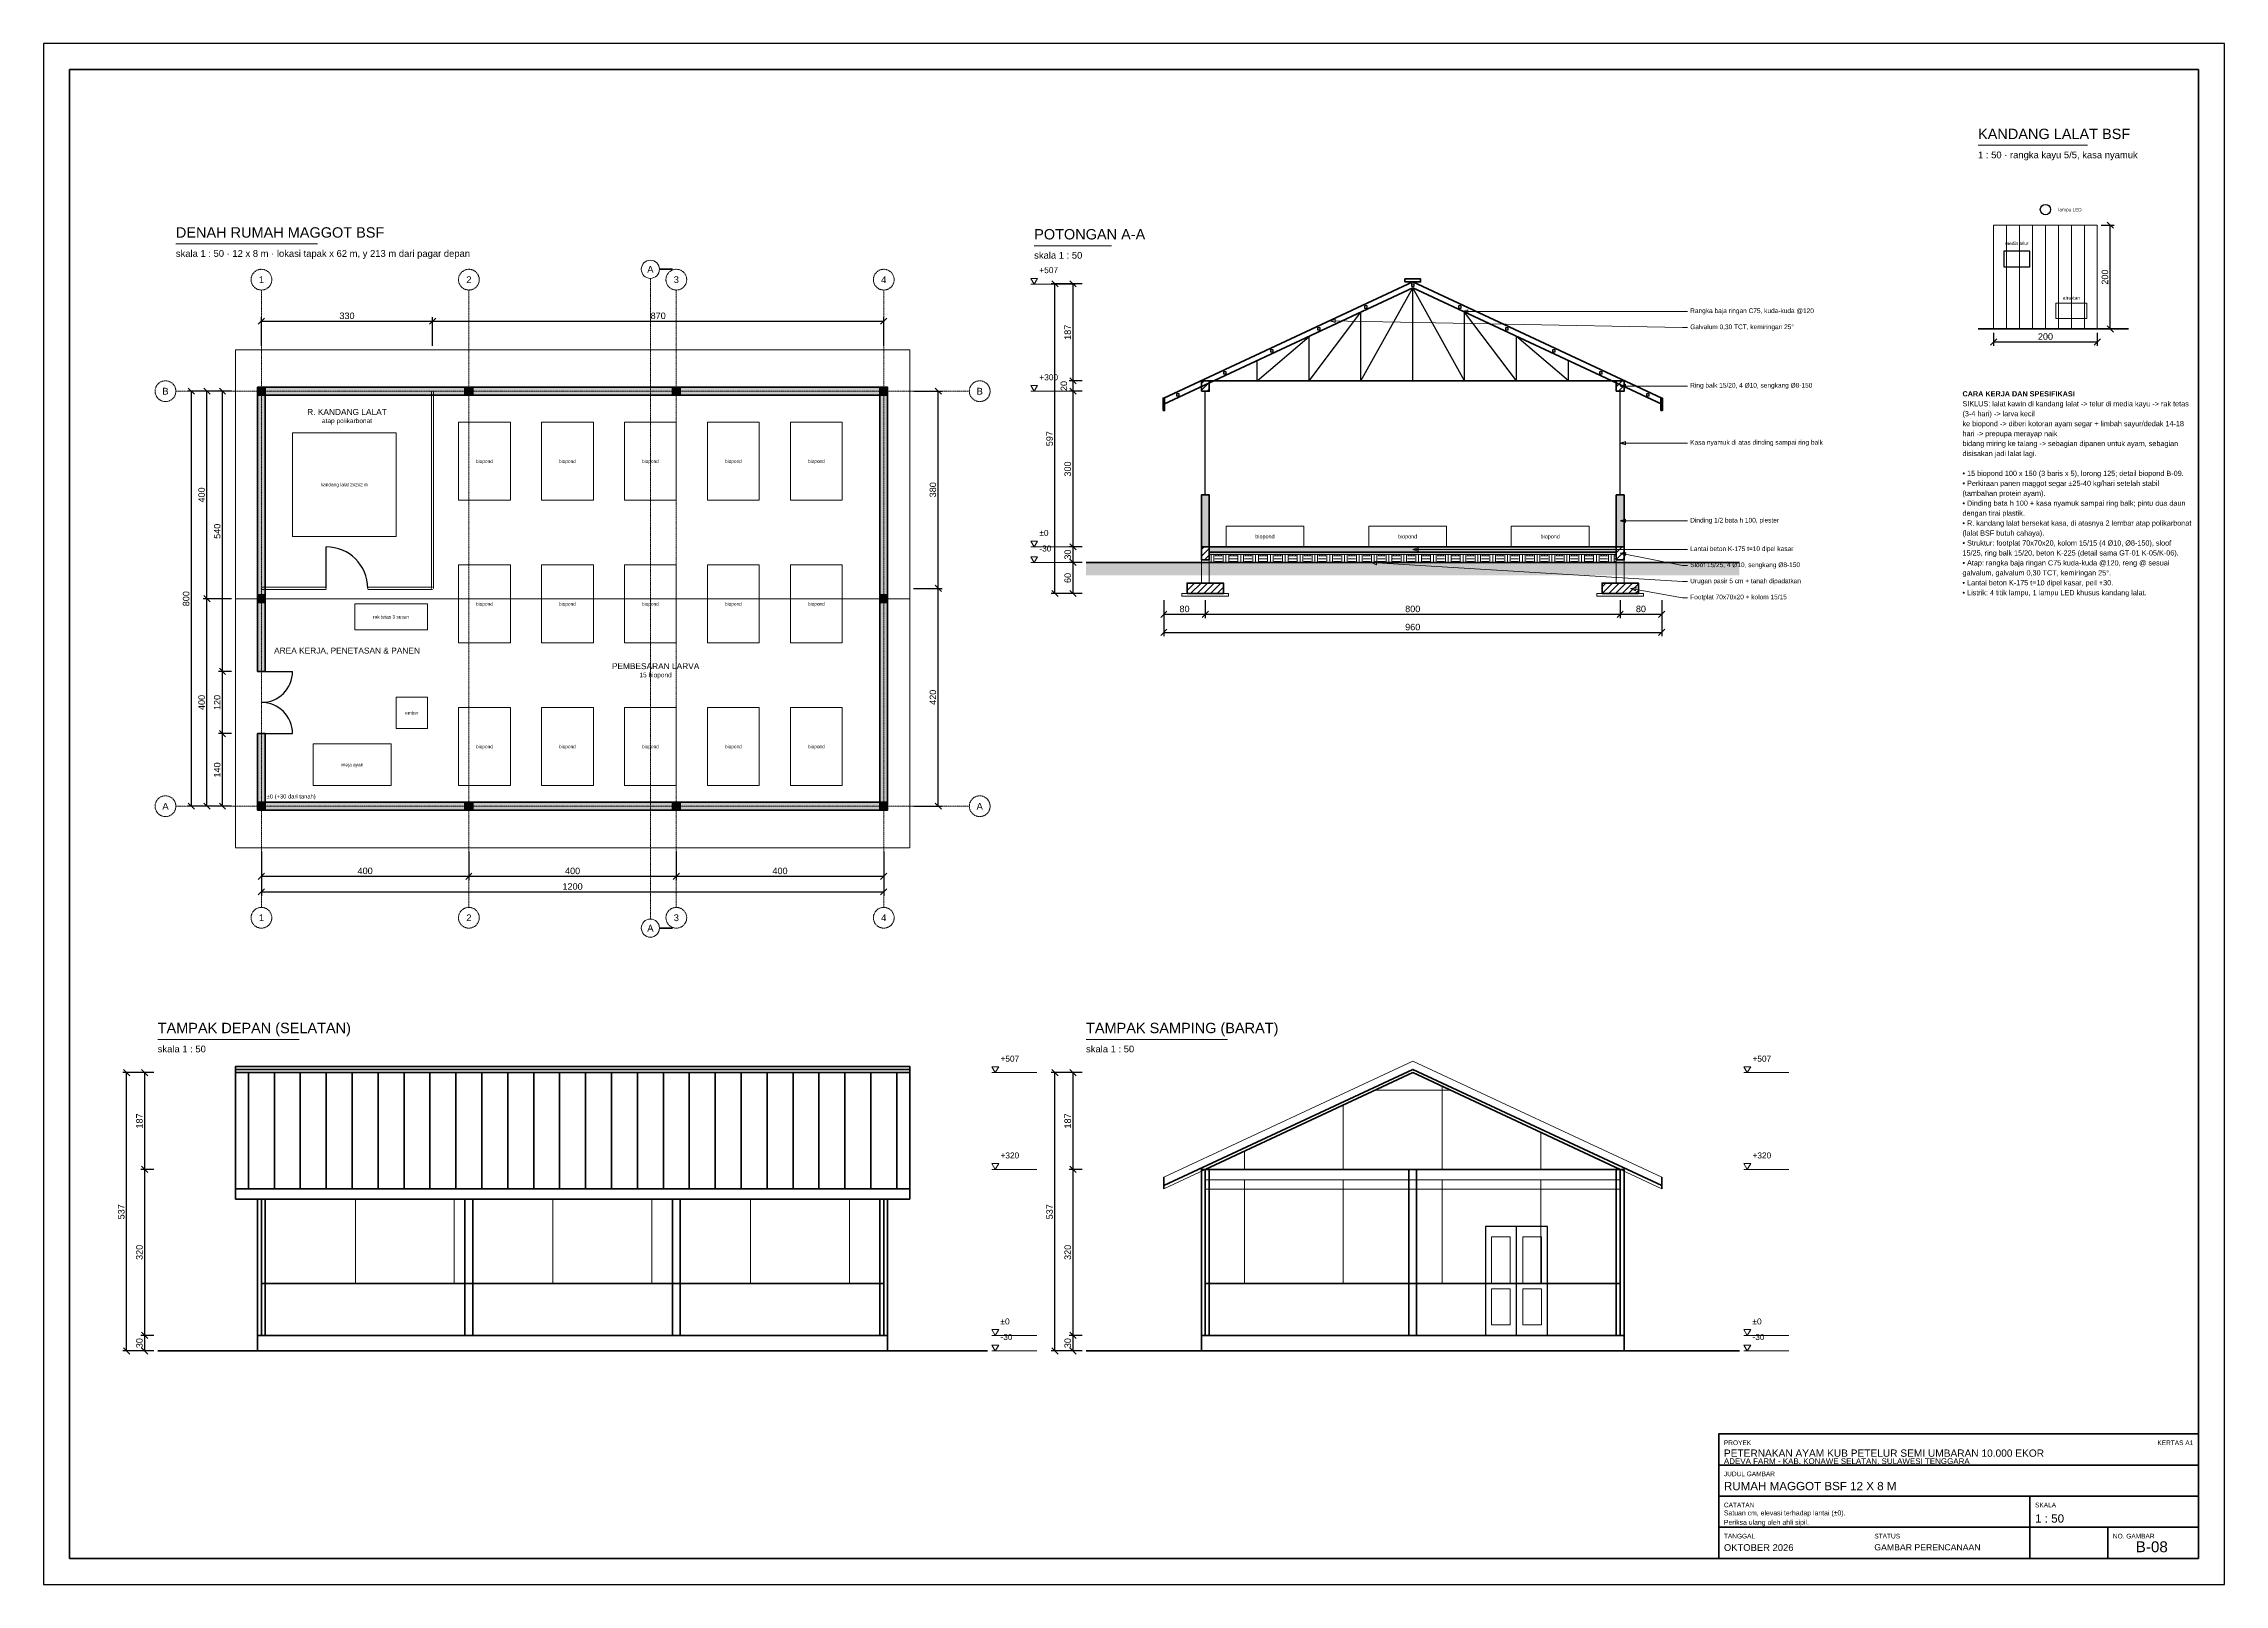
# Model space of a CAD drawing. Header units: centimetres. Extents: x 0 to 57986, y 0 to 4200.
# Drawn here: x 47405 to 51610, y 0 to 2970 of the extents above; entities that cross this region are included whole.
import ezdxf
from ezdxf.enums import TextEntityAlignment as Align

# ---------------------------------------------------------------- set-up
doc = ezdxf.new("R2010")
doc.units = ezdxf.units.CM
doc.linetypes.add('DASHDOT', pattern=[3.556, 2.54, -0.508, 0, -0.508])
doc.linetypes.add('DASHED', pattern=[1.524, 1.27, -0.254])
for name, color, linetype, lineweight in [('A-ATAP', 5, 'CONTINUOUS', 35), ('A-BAJA', 6, 'CONTINUOUS', 25), ('A-DIM', 140, 'CONTINUOUS', 13), ('A-DINDING', 32, 'CONTINUOUS', 35), ('A-FRAME', 7, 'CONTINUOUS', 50), ('A-GRID', 1, 'DASHDOT', 13), ('A-HATCH', 8, 'CONTINUOUS', 9), ('A-KAWAT', 94, 'CONTINUOUS', 13), ('A-KAYU', 32, 'CONTINUOUS', 25), ('A-PERABOT', 8, 'CONTINUOUS', 18), ('A-STRUKTUR', 7, 'CONTINUOUS', 50), ('A-TANAH', 34, 'CONTINUOUS', 18), ('A-TEKS', 7, 'CONTINUOUS', 18), ('A-TERSEMBUNYI', 8, 'DASHED', 13)]:
    doc.layers.add(name, color=color, linetype=linetype, lineweight=lineweight)
doc.styles.add('ARIAL', font='arial.ttf')
doc.dimstyles.new('D50', dxfattribs={"dimtxt": 12.5, "dimasz": 10, "dimexe": 7.5, "dimexo": 7.5, "dimgap": 4, "dimtad": 1, "dimdec": 0, "dimtxsty": 'ARIAL', "dimtsz": 6, "dimcen": 2.5, "dimclrd": 140, "dimclre": 140, "dimclrt": 250, "dimazin": 3, "dimtfac": 1, "dimtmove": 0, "dimatfit": 3})

msp = doc.modelspace()

# ---------------------------------------------------------------- texts
at = {"layer": 'A-TEKS', "style": 'ARIAL'}
for s, height, p in [('KANDANG LALAT BSF', 20, (51135, 2780)), ('DENAH RUMAH MAGGOT BSF', 20, (47660, 2590)), ('POTONGAN A-A', 20, (49315, 2586.52)), ('+507', 11.5, (49325, 2524.12)), ('+300', 11.5, (49325, 2317.6)), ('±0', 11.5, (49325, 2017.6)), ('-30', 11.5, (49325, 1987.6)), ('±0 (+30 dari tanah)', 8, (47835, 1512.5)), ('TAMPAK DEPAN (SELATAN)', 20, (47625, 1056.52)), ('TAMPAK SAMPING (BARAT)', 20, (49415, 1056.52)), ('+507', 11.5, (49250, 1004.12)), ('+507', 11.5, (50700, 1004.12)), ('+320', 11.5, (49250, 817.6)), ('+320', 11.5, (50700, 817.6)), ('±0', 11.5, (49250, 497.6)), ('±0', 11.5, (50700, 497.6)), ('-30', 11.5, (49250, 467.6)), ('-30', 11.5, (50700, 467.6))]:
    msp.add_text(s, height=height, dxfattribs=at).set_placement(p, align=Align.BOTTOM_LEFT)
for s, height, p in [('1 : 50 · rangka kayu 5/5, kasa nyamuk', 13, (51135, 2762)), ('skala 1 : 50 · 12 x 8 m · lokasi tapak x 62 m, y 213 m dari pagar depan', 13, (47660, 2572)), ('skala 1 : 50', 13, (49315, 2568.52)), ('skala 1 : 50', 13, (47625, 1038.52)), ('skala 1 : 50', 13, (49415, 1038.52)), ('PROYEK', 9, (50645, 277.5)), ('PETERNAKAN AYAM KUB PETELUR SEMI UMBARAN 10.000 EKOR', 14, (50645, 260)), ('ADEVA FARM - KAB. KONAWE SELATAN, SULAWESI TENGGARA', 11, (50645, 243)), ('JUDUL GAMBAR', 9, (50645, 217.5)), ('RUMAH MAGGOT BSF 12 X 8 M', 16, (50645, 197.5)), ('CATATAN', 9, (50645, 157.5)), ('SKALA', 9, (51245, 157.5)), ('1 : 50', 16, (51245, 135)), ('TANGGAL', 9, (50645, 97.5)), ('STATUS', 9, (50935, 97.5)), ('NO. GAMBAR', 9, (51395, 97.5)), ('OKTOBER 2026', 13, (50645, 77.5)), ('GAMBAR PERENCANAAN', 12, (50935, 77.5))]:
    msp.add_text(s, height=height, dxfattribs=at).set_placement(p, align=Align.TOP_LEFT)
msp.add_text('lampu LED', height=6.5, dxfattribs=at).set_placement((51290, 2650), align=Align.MIDDLE_LEFT)
for s, height, p in [('media telur', 6.5, (51210, 2585)), ('A', 13, (48575, 2535)), ('1', 13, (47825, 2515)), ('2', 13, (48225, 2515)), ('3', 13, (48625, 2515)), ('4', 13, (49025, 2515)), ('atraktan', 6.5, (51315, 2480)), ('B', 13, (47640, 2300)), ('B', 13, (49210, 2300)), ('R. KANDANG LALAT', 11.5, (47990, 2260)), ('atap polikarbonat', 9, (47990, 2243)), ('biopond', 6.5, (48255, 2165)), ('biopond', 6.5, (48415, 2165)), ('biopond', 6.5, (48575, 2165)), ('biopond', 6.5, (48735, 2165)), ('biopond', 6.5, (48895, 2165)), ('kandang lalat 2x2x2 m', 6.5, (47985, 2120)), ('biopond', 7.5, (49760, 2020)), ('biopond', 7.5, (50035, 2020)), ('biopond', 7.5, (50310, 2020)), ('biopond', 6.5, (48255, 1890)), ('biopond', 6.5, (48415, 1890)), ('biopond', 6.5, (48575, 1890)), ('biopond', 6.5, (48735, 1890)), ('biopond', 6.5, (48895, 1890)), ('rak tetas 3 susun', 6.5, (48075, 1865)), ('AREA KERJA, PENETASAN & PANEN', 11.5, (47990, 1800)), ('PEMBESARAN LARVA', 11.5, (48585, 1770)), ('15 biopond', 9, (48585, 1753)), ('ember', 6.5, (48115, 1680)), ('biopond', 6.5, (48255, 1615)), ('biopond', 6.5, (48415, 1615)), ('biopond', 6.5, (48575, 1615)), ('biopond', 6.5, (48735, 1615)), ('biopond', 6.5, (48895, 1615)), ('meja ayak', 6.5, (48000, 1580)), ('A', 13, (47640, 1500)), ('A', 13, (49210, 1500)), ('1', 13, (47825, 1285)), ('2', 13, (48225, 1285)), ('A', 13, (48575, 1265)), ('3', 13, (48625, 1285)), ('4', 13, (49025, 1285)), ('B-08', 21, (51470, 72.5))]:
    msp.add_text(s, height=height, dxfattribs=at).set_placement(p, align=Align.MIDDLE_CENTER)
msp.add_text('KERTAS A1', height=9, dxfattribs=at).set_placement((51550, 277.5), align=Align.TOP_RIGHT)
at = {"layer": 'A-TEKS', "line_spacing_factor": 1.15, "style": 'ARIAL'}
for s, insert, char_height, attachment_point in [('Rangka baja ringan C75, kuda-kuda @120', (50580, 2453.76), 9, 4), ('Galvalum 0,30 TCT, kemiringan 25°', (50580, 2422.76), 9, 4), ('Ring balk 15/20, 4 Ø10, sengkang Ø8-150', (50580, 2310), 9, 4), ('Kasa nyamuk di atas dinding sampai ring balk', (50580, 2200), 9, 4), ('Dinding 1/2 bata h 100, plester', (50580, 2050), 9, 4), ('Lantai beton K-175 t=10 dipel kasar', (50580, 1995), 9, 4), ('Sloof 15/25, 4 Ø10, sengkang Ø8-150', (50580, 1964), 9, 4), ('Urugan pasir 5 cm + tanah dipadatkan', (50580, 1933), 9, 4), ('Footplat 70x70x20 + kolom 15/15', (50580, 1902), 9, 4), ('Satuan cm, elevasi terhadap lantai (±0).\\PPeriksa ulang oleh ahli sipil.', (50645, 142.5), 9.5, 1)]:
    msp.add_mtext(s, dxfattribs=dict(at, insert=insert, char_height=char_height, attachment_point=attachment_point))
at = {"layer": 'A-TEKS', "insert": (51105, 2300), "char_height": 10, "width": 440, "attachment_point": 1, "line_spacing_factor": 1.15, "style": 'ARIAL'}
msp.add_mtext('{\\fArial|b1;CARA KERJA DAN SPESIFIKASI}\\PSIKLUS: lalat kawin di kandang lalat -> telur di media kayu -> rak tetas (3-4 hari) -> larva kecil\\Pke biopond -> diberi kotoran ayam segar + limbah sayur/dedak 14-18 hari -> prepupa merayap naik\\Pbidang miring ke talang -> sebagian dipanen untuk ayam, sebagian disisakan jadi lalat lagi.\\P\\P• 15 biopond 100 x 150 (3 baris x 5), lorong 125; detail biopond B-09.\\P• Perkiraan panen maggot segar ±25-40 kg/hari setelah stabil (tambahan protein ayam).\\P• Dinding bata h 100 + kasa nyamuk sampai ring balk; pintu dua daun dengan tirai plastik.\\P• R. kandang lalat bersekat kasa, di atasnya 2 lembar atap polikarbonat (lalat BSF butuh cahaya).\\P• Struktur: footplat 70x70x20, kolom 15/15 (4 Ø10, Ø8-150), sloof 15/25, ring balk 15/20, beton K-225 (detail sama GT-01 K-05/K-06).\\P• Atap: rangka baja ringan C75 kuda-kuda @120, reng @ sesuai galvalum, galvalum 0,30 TCT, kemiringan 25°.\\P• Lantai beton K-175 t=10 dipel kasar, peil +30.\\P• Listrik: 4 titik lampu, 1 lampu LED khusus kandang lalat.', dxfattribs=at)

# ---------------------------------------------------------------- dimensions: what is measured, and where the dimension line sits
at = {"layer": 'A-DIM'}
for base, p1, p2 in [((51390, 2420), (51365, 2420), (51365, 2620)), ((49355, 1910), (49415, 1910), (49415, 2507)), ((49390, 2320), (49415, 2320), (49415, 2507)), ((49390, 2300), (49415, 2300), (49415, 2320)), ((47690, 1500), (47775, 1500), (47775, 2300)), ((47720, 1900), (47775, 1900), (47775, 2300)), ((47750, 1760), (47775, 1760), (47775, 2300)), ((49130, 1920), (49075, 1920), (49075, 2300)), ((49390, 2000), (49415, 2000), (49415, 2300)), ((49390, 1970), (49415, 1970), (49415, 2000)), ((49390, 1910), (49415, 1910), (49415, 1970)), ((47720, 1500), (47775, 1500), (47775, 1900)), ((49130, 1500), (49075, 1500), (49075, 1920)), ((47750, 1640), (47775, 1640), (47775, 1760)), ((47750, 1500), (47775, 1500), (47775, 1640)), ((47565, 450), (47625, 450), (47625, 986.52)), ((47600, 800), (47625, 800), (47625, 986.52)), ((49355, 450), (49415, 450), (49415, 986.52)), ((49390, 800), (49415, 800), (49415, 986.52)), ((47600, 480), (47625, 480), (47625, 800)), ((49390, 480), (49415, 480), (49415, 800)), ((47600, 450), (47625, 450), (47625, 480)), ((49390, 450), (49415, 450), (49415, 480))]:
    msp.add_linear_dim(base=base, p1=p1, p2=p2, angle=90, dimstyle='D50', dxfattribs=at).render()
for base, p1, p2 in [((47825, 2435), (47825, 2380), (48155, 2380)), ((48155, 2435), (48155, 2380), (49025, 2380)), ((51165, 2395), (51165, 2420), (51365, 2420)), ((49565, 1870), (49565, 1905), (49645, 1905)), ((49565, 1835), (49565, 1905), (50525, 1905)), ((49645, 1870), (49645, 1905), (50445, 1905)), ((50445, 1870), (50445, 1905), (50525, 1905)), ((47825, 1365), (47825, 1420), (48225, 1420)), ((47825, 1335), (47825, 1420), (49025, 1420)), ((48225, 1365), (48225, 1420), (48625, 1420)), ((48625, 1365), (48625, 1420), (49025, 1420))]:
    msp.add_linear_dim(base=base, p1=p1, p2=p2, dimstyle='D50', dxfattribs=at).render()

# ---------------------------------------------------------------- hatches: boundary and pattern name
at = {"layer": 'A-HATCH'}
h = msp.add_hatch(dxfattribs=at)
h.set_pattern_fill('ANSI31', scale=2.85)
h.paths.add_polyline_path([(49637.5, 2300), (49652.5, 2300), (49652.5, 2320), (49637.5, 2320)])
h = msp.add_hatch(dxfattribs=at)
h.set_pattern_fill('ANSI31', scale=2.85)
h.paths.add_polyline_path([(50437.5, 2300), (50452.5, 2300), (50452.5, 2320), (50437.5, 2320)])
at = {"layer": 'A-HATCH', "true_color": 0xe2ceb6}
h = msp.add_hatch(color=8, dxfattribs=at)
h.dxf.hatch_style = 1
h.paths.add_polyline_path([(47817.5, 2292.5), (49032.5, 2292.5), (49032.5, 2307.5), (47817.5, 2307.5)])
h = msp.add_hatch(color=8, dxfattribs=at)
h.dxf.hatch_style = 1
h.paths.add_polyline_path([(47817.5, 1760), (47832.5, 1760), (47832.5, 2307.5), (47817.5, 2307.5)])
at = {"layer": 'A-HATCH'}
h = msp.add_hatch(color=8, dxfattribs=at)
h.dxf.hatch_style = 1
h.paths.add_polyline_path([(47817.5, 2292.5), (47832.5, 2292.5), (47832.5, 2307.5), (47817.5, 2307.5)])
h = msp.add_hatch(color=8, dxfattribs=at)
h.dxf.hatch_style = 1
h.paths.add_polyline_path([(48217.5, 2292.5), (48232.5, 2292.5), (48232.5, 2307.5), (48217.5, 2307.5)])
h = msp.add_hatch(color=8, dxfattribs=at)
h.dxf.hatch_style = 1
h.paths.add_polyline_path([(48617.5, 2292.5), (48632.5, 2292.5), (48632.5, 2307.5), (48617.5, 2307.5)])
at = {"layer": 'A-HATCH', "true_color": 0xe2ceb6}
h = msp.add_hatch(color=8, dxfattribs=at)
h.dxf.hatch_style = 1
h.paths.add_polyline_path([(49017.5, 1492.5), (49032.5, 1492.5), (49032.5, 2307.5), (49017.5, 2307.5)])
at = {"layer": 'A-HATCH'}
h = msp.add_hatch(color=8, dxfattribs=at)
h.dxf.hatch_style = 1
h.paths.add_polyline_path([(49017.5, 2292.5), (49032.5, 2292.5), (49032.5, 2307.5), (49017.5, 2307.5)])
at = {"layer": 'A-HATCH', "true_color": 0xe2ceb6}
h = msp.add_hatch(color=8, dxfattribs=at)
h.dxf.hatch_style = 1
h.paths.add_polyline_path([(49637.5, 2000), (49652.5, 2000), (49652.5, 2100), (49637.5, 2100)])
h = msp.add_hatch(color=8, dxfattribs=at)
h.dxf.hatch_style = 1
h.paths.add_polyline_path([(50437.5, 2000), (50452.5, 2000), (50452.5, 2100), (50437.5, 2100)])
at = {"layer": 'A-HATCH'}
h = msp.add_hatch(dxfattribs=at)
h.set_pattern_fill('ANSI31', scale=2.85)
h.paths.add_polyline_path([(49637.5, 1975), (49652.5, 1975), (49652.5, 2000), (49637.5, 2000)])
h = msp.add_hatch(dxfattribs=at)
h.set_pattern_fill('AR-CONC', scale=0.175)
h.paths.add_polyline_path([(49652.5, 1990), (50437.5, 1990), (50437.5, 2000), (49652.5, 2000)])
h = msp.add_hatch(dxfattribs=at)
h.set_pattern_fill('AR-SAND', scale=0.25)
h.paths.add_polyline_path([(49652.5, 1985), (50437.5, 1985), (50437.5, 1990), (49652.5, 1990)])
h = msp.add_hatch(dxfattribs=at)
h.set_pattern_fill('EARTH', scale=2.25)
h.paths.add_polyline_path([(49652.5, 1970), (50437.5, 1970), (50437.5, 1985), (49652.5, 1985)])
h = msp.add_hatch(dxfattribs=at)
h.set_pattern_fill('ANSI31', scale=2.85)
h.paths.add_polyline_path([(50437.5, 1975), (50452.5, 1975), (50452.5, 2000), (50437.5, 2000)])
h = msp.add_hatch(dxfattribs=at)
h.set_pattern_fill('EARTH', scale=2.25)
h.paths.add_polyline_path([(49415, 1945), (50675, 1945), (50675, 1970), (49415, 1970)])
h = msp.add_hatch(color=8, dxfattribs=at)
h.dxf.hatch_style = 1
h.paths.add_polyline_path([(47817.5, 1892.5), (47832.5, 1892.5), (47832.5, 1907.5), (47817.5, 1907.5)])
h = msp.add_hatch(color=8, dxfattribs=at)
h.dxf.hatch_style = 1
h.paths.add_polyline_path([(49017.5, 1892.5), (49032.5, 1892.5), (49032.5, 1907.5), (49017.5, 1907.5)])
h = msp.add_hatch(dxfattribs=at)
h.set_pattern_fill('ANSI31', scale=2.85)
h.paths.add_polyline_path([(49610, 1910), (49680, 1910), (49680, 1930), (49610, 1930)])
h = msp.add_hatch(dxfattribs=at)
h.set_pattern_fill('ANSI31', scale=2.85)
h.paths.add_polyline_path([(50410, 1910), (50480, 1910), (50480, 1930), (50410, 1930)])
at = {"layer": 'A-HATCH', "true_color": 0xe2ceb6}
h = msp.add_hatch(color=8, dxfattribs=at)
h.dxf.hatch_style = 1
h.paths.add_polyline_path([(47817.5, 1492.5), (47832.5, 1492.5), (47832.5, 1640), (47817.5, 1640)])
h = msp.add_hatch(color=8, dxfattribs=at)
h.dxf.hatch_style = 1
h.paths.add_polyline_path([(47817.5, 1492.5), (49032.5, 1492.5), (49032.5, 1507.5), (47817.5, 1507.5)])
at = {"layer": 'A-HATCH'}
h = msp.add_hatch(color=8, dxfattribs=at)
h.dxf.hatch_style = 1
h.paths.add_polyline_path([(47817.5, 1492.5), (47832.5, 1492.5), (47832.5, 1507.5), (47817.5, 1507.5)])
h = msp.add_hatch(color=8, dxfattribs=at)
h.dxf.hatch_style = 1
h.paths.add_polyline_path([(48217.5, 1492.5), (48232.5, 1492.5), (48232.5, 1507.5), (48217.5, 1507.5)])
h = msp.add_hatch(color=8, dxfattribs=at)
h.dxf.hatch_style = 1
h.paths.add_polyline_path([(48617.5, 1492.5), (48632.5, 1492.5), (48632.5, 1507.5), (48617.5, 1507.5)])
h = msp.add_hatch(color=8, dxfattribs=at)
h.dxf.hatch_style = 1
h.paths.add_polyline_path([(49017.5, 1492.5), (49032.5, 1492.5), (49032.5, 1507.5), (49017.5, 1507.5)])
h = msp.add_hatch(dxfattribs=at)
h.set_pattern_fill('NET', scale=60)
h.paths.add_polyline_path([(49645, 800), (50045, 986.52), (50445, 800)])
h = msp.add_hatch(dxfattribs=at)
h.set_pattern_fill('NET', scale=60)
h.paths.add_polyline_path([(49645, 580), (50445, 580), (50445, 780), (49645, 780)])
h = msp.add_hatch(dxfattribs=at)
h.set_pattern_fill('NET', scale=60)
h.paths.add_polyline_path([(47825, 580), (49025, 580), (49025, 742.7), (47825, 742.7)])

# ---------------------------------------------------------------- linework, layer by layer
at = {"layer": 'A-ATAP'}
for p, q in [((47800, 762.7), (47800, 986.52)), ((47850, 762.7), (47850, 986.52)), ((47900, 762.7), (47900, 986.52)), ((47950, 762.7), (47950, 986.52)), ((48000, 762.7), (48000, 986.52)), ((48050, 762.7), (48050, 986.52)), ((48100, 762.7), (48100, 986.52)), ((48150, 762.7), (48150, 986.52)), ((48200, 762.7), (48200, 986.52)), ((48250, 762.7), (48250, 986.52)), ((48300, 762.7), (48300, 986.52)), ((48350, 762.7), (48350, 986.52)), ((48400, 762.7), (48400, 986.52)), ((48450, 762.7), (48450, 986.52)), ((48500, 762.7), (48500, 986.52)), ((48550, 762.7), (48550, 986.52)), ((48600, 762.7), (48600, 986.52)), ((48650, 762.7), (48650, 986.52)), ((48700, 762.7), (48700, 986.52)), ((48750, 762.7), (48750, 986.52)), ((48800, 762.7), (48800, 986.52)), ((48850, 762.7), (48850, 986.52)), ((48900, 762.7), (48900, 986.52)), ((48950, 762.7), (48950, 986.52)), ((49000, 762.7), (49000, 986.52)), ((49050, 762.7), (49050, 986.52)), ((49565, 762.7), (49565, 784.7)), ((50525, 762.7), (50525, 784.7))]:
    msp.add_line(p, q, dxfattribs=at)
at = {"layer": 'A-ATAP', "lineweight": 35}
for points in [[(49565, 2286.7), (50045, 2510.52), (50525, 2286.7)], [(49565, 768.7), (50045, 992.52), (50525, 768.7)]]:
    msp.add_lwpolyline(points, dxfattribs=at)
at = {"layer": 'A-ATAP'}
for points in [[(50030, 2510.52), (50060, 2510.52), (50060, 2516.52), (50030, 2516.52)], [(49563.5, 2262.7), (49566.5, 2262.7), (49566.5, 2286.7), (49563.5, 2286.7)], [(50523.5, 2262.7), (50526.5, 2262.7), (50526.5, 2286.7), (50523.5, 2286.7)], [(47775, 986.52), (49075, 986.52), (49075, 998.52), (47775, 998.52)], [(47775, 742.7), (49075, 742.7), (49075, 762.7), (47775, 762.7)]]:
    msp.add_lwpolyline(points, close=True, dxfattribs=at)
at = {"layer": 'A-ATAP', "lineweight": 35}
msp.add_lwpolyline([(47775, 762.7), (49075, 762.7), (49075, 992.52), (47775, 992.52)], close=True, dxfattribs=at)
at = {"layer": 'A-ATAP', "lineweight": 18}
for points in [[(49565, 784.7), (50045, 1008.52), (50525, 784.7)], [(49565, 762.7), (50045, 986.52), (50525, 762.7)]]:
    msp.add_lwpolyline(points, dxfattribs=at)
at = {"layer": 'A-BAJA'}
for p, q in [((49945, 2320), (50045, 2499.02)), ((50045, 2320), (50045, 2499.02)), ((50145, 2320), (50045, 2499.02)), ((49845, 2320), (49945, 2452.39)), ((49945, 2320), (49945, 2452.39)), ((50145, 2320), (50145, 2452.39)), ((50245, 2320), (50145, 2452.39)), ((49745, 2320), (49845, 2405.76)), ((49845, 2320), (49845, 2405.76)), ((50245, 2320), (50245, 2405.76)), ((50345, 2320), (50245, 2405.76)), ((49745, 2320), (49745, 2359.13)), ((50345, 2320), (50345, 2359.13))]:
    msp.add_line(p, q, dxfattribs=at)
at = {"layer": 'A-BAJA', "lineweight": 35}
msp.add_line((49645, 2320), (50445, 2320), dxfattribs=at)
msp.add_lwpolyline([(49565, 2275.2), (50045, 2499.02), (50525, 2275.2)], dxfattribs=at)
at = {"layer": 'A-BAJA'}
for points in [[(50042.5, 2502.52), (50047.5, 2502.52), (50047.5, 2506.52), (50042.5, 2506.52)], [(50042.5, 2502.52), (50047.5, 2502.52), (50047.5, 2506.52), (50042.5, 2506.52)], [(49951.87, 2460.26), (49956.87, 2460.26), (49956.87, 2464.26), (49951.87, 2464.26)], [(50133.13, 2460.26), (50138.13, 2460.26), (50138.13, 2464.26), (50133.13, 2464.26)], [(49861.24, 2418), (49866.24, 2418), (49866.24, 2422), (49861.24, 2422)], [(50223.76, 2418), (50228.76, 2418), (50228.76, 2422), (50223.76, 2422)], [(49770.61, 2375.74), (49775.61, 2375.74), (49775.61, 2379.74), (49770.61, 2379.74)], [(50314.39, 2375.74), (50319.39, 2375.74), (50319.39, 2379.74), (50314.39, 2379.74)], [(49679.98, 2333.48), (49684.98, 2333.48), (49684.98, 2337.48), (49679.98, 2337.48)], [(50405.02, 2333.48), (50410.02, 2333.48), (50410.02, 2337.48), (50405.02, 2337.48)], [(49589.35, 2291.21), (49594.35, 2291.21), (49594.35, 2295.21), (49589.35, 2295.21)], [(50495.65, 2291.21), (50500.65, 2291.21), (50500.65, 2295.21), (50495.65, 2295.21)]]:
    msp.add_lwpolyline(points, close=True, dxfattribs=at)
at = {"layer": 'A-DIM'}
for p, q in [((49308.4, 2506.52), (49395, 2506.52)), ((49308.4, 2300), (49395, 2300)), ((49308.4, 2000), (49395, 2000)), ((49308.4, 1970), (49395, 1970)), ((49233.4, 986.52), (49320, 986.52)), ((50683.4, 986.52), (50770, 986.52)), ((49233.4, 800), (49320, 800)), ((50683.4, 800), (50770, 800)), ((49233.4, 480), (49320, 480)), ((50683.4, 480), (50770, 480)), ((49233.4, 450), (49320, 450)), ((50683.4, 450), (50770, 450))]:
    msp.add_line(p, q, dxfattribs=at)
for points in [[(49315, 2506.52), (49308.4, 2517.52), (49321.6, 2517.52)], [(49885, 2435.91), (49895.44, 2432.46), (49895.57, 2438.96)], [(50141, 2453.76), (50151.51, 2450.51), (50151.51, 2457.01)], [(50445, 2310), (50455.51, 2306.75), (50455.51, 2313.25)], [(49315, 2300), (49308.4, 2311), (49321.6, 2311)], [(50445, 2200), (50455.51, 2196.75), (50455.51, 2203.25)], [(50445, 2050), (50455.51, 2046.75), (50455.51, 2053.25)], [(49315, 2000), (49308.4, 2011), (49321.6, 2011)], [(49315, 1970), (49308.4, 1981), (49321.6, 1981)], [(50045, 1995), (50055.51, 1991.75), (50055.51, 1998.25)], [(50445, 1988), (50454.67, 1982.75), (50455.94, 1989.13)], [(49965, 1969.5), (49975.29, 1965.62), (49975.69, 1972.11)], [(50465, 1920), (50474.77, 1914.94), (50475.92, 1921.34)], [(49240, 986.52), (49233.4, 997.52), (49246.6, 997.52)], [(50690, 986.52), (50683.4, 997.52), (50696.6, 997.52)], [(49240, 800), (49233.4, 811), (49246.6, 811)], [(50690, 800), (50683.4, 811), (50696.6, 811)], [(49240, 480), (49233.4, 491), (49246.6, 491)], [(50690, 480), (50683.4, 491), (50696.6, 491)], [(49240, 450), (49233.4, 461), (49246.6, 461)], [(50690, 450), (50683.4, 461), (50696.6, 461)]]:
    msp.add_lwpolyline(points, close=True, dxfattribs=at)
for points in [[(50141, 2453.76), (50565, 2453.76), (50575, 2453.76)], [(49885, 2435.91), (50565, 2422.76), (50575, 2422.76)], [(50445, 2310), (50565, 2310), (50575, 2310)], [(50445, 2200), (50565, 2200), (50575, 2200)], [(50445, 2050), (50565, 2050), (50575, 2050)], [(50045, 1995), (50565, 1995), (50575, 1995)], [(50445, 1988), (50565, 1964), (50575, 1964)], [(49965, 1969.5), (50565, 1933), (50575, 1933)], [(50465, 1920), (50565, 1902), (50575, 1902)]]:
    msp.add_lwpolyline(points, dxfattribs=at)
at = {"layer": 'A-DINDING'}
for p, q in [((47825, 580), (49025, 580)), ((49645, 580), (50445, 580))]:
    msp.add_line(p, q, dxfattribs=at)
for points in [[(47817.5, 2292.5), (49032.5, 2292.5), (49032.5, 2307.5), (47817.5, 2307.5)], [(47817.5, 1760), (47832.5, 1760), (47832.5, 2307.5), (47817.5, 2307.5)], [(49017.5, 1492.5), (49032.5, 1492.5), (49032.5, 2307.5), (49017.5, 2307.5)], [(49637.5, 2000), (49652.5, 2000), (49652.5, 2100), (49637.5, 2100)], [(50437.5, 2000), (50452.5, 2000), (50452.5, 2100), (50437.5, 2100)], [(47817.5, 1492.5), (47832.5, 1492.5), (47832.5, 1640), (47817.5, 1640)], [(47817.5, 1492.5), (49032.5, 1492.5), (49032.5, 1507.5), (47817.5, 1507.5)], [(49645, 800), (50045, 986.52), (50445, 800)]]:
    msp.add_lwpolyline(points, close=True, dxfattribs=at)
for points in [[(49645, 800), (49645, 480), (50445, 480), (50445, 800)], [(47825, 742.7), (47825, 480), (49025, 480), (49025, 742.7)]]:
    msp.add_lwpolyline(points, dxfattribs=at)
at = {"layer": 'A-FRAME'}
for p, q in [((50635, 230), (51560, 230)), ((50635, 170), (51560, 170)), ((51235, 50), (51235, 170)), ((50635, 110), (51560, 110)), ((51385, 50), (51385, 110))]:
    msp.add_line(p, q, dxfattribs=at)
at = {"layer": 'A-FRAME', "lineweight": 25}
msp.add_lwpolyline([(47405, 0), (51610, 0), (51610, 2970), (47405, 2970)], close=True, dxfattribs=at)
at = {"layer": 'A-FRAME'}
for points in [[(47455, 50), (51560, 50), (51560, 2920), (47455, 2920)], [(50635, 50), (51560, 50), (51560, 290), (50635, 290)]]:
    msp.add_lwpolyline(points, close=True, dxfattribs=at)
at = {"layer": 'A-GRID'}
for p, q in [((47825, 1305), (47825, 2495)), ((48225, 1305), (48225, 2495)), ((48575, 1282.5), (48575, 2517.5)), ((48625, 1305), (48625, 2495)), ((49025, 1305), (49025, 2495)), ((47660, 2300), (49190, 2300)), ((47660, 1500), (49190, 1500))]:
    msp.add_line(p, q, dxfattribs=at)
for centre in [(47825, 2515), (48225, 2515), (48625, 2515), (49025, 2515), (47640, 2300), (49210, 2300), (47640, 1500), (49210, 1500), (47825, 1285), (48225, 1285), (48625, 1285), (49025, 1285)]:
    msp.add_circle(centre, 20, dxfattribs=at)
at = {"layer": 'A-HATCH'}
for points in [[(49652.5, 1985), (50437.5, 1985), (50437.5, 1990), (49652.5, 1990)], [(49600, 1905), (49690, 1905), (49690, 1910), (49600, 1910)], [(50400, 1905), (50490, 1905), (50490, 1910), (50400, 1910)]]:
    msp.add_lwpolyline(points, close=True, dxfattribs=at)
at = {"layer": 'A-KAWAT'}
for p, q in [((51190, 2420), (51190, 2620)), ((51215, 2420), (51215, 2620)), ((51240, 2420), (51240, 2620)), ((51265, 2420), (51265, 2620)), ((51290, 2420), (51290, 2620)), ((51315, 2420), (51315, 2620)), ((51340, 2420), (51340, 2620)), ((48153, 1920), (48153, 2300)), ((48157, 1920), (48157, 2300)), ((47825, 1922), (47950, 1922)), ((47825, 1918), (47950, 1918)), ((48030, 1922), (48155, 1922)), ((48030, 1918), (48155, 1918))]:
    msp.add_line(p, q, dxfattribs=at)
at = {"layer": 'A-KAWAT', "lineweight": 25}
for p, q in [((49645, 2100), (49645, 2300)), ((50445, 2100), (50445, 2300))]:
    msp.add_line(p, q, dxfattribs=at)
at = {"layer": 'A-KAWAT'}
msp.add_lwpolyline([(51165, 2420), (51365, 2420), (51365, 2620), (51165, 2620)], close=True, dxfattribs=at)
at = {"layer": 'A-KAYU', "lineweight": 25}
for p, q in [((47950, 1920), (47950, 2000)), ((47825, 1760), (47885, 1760)), ((47825, 1640), (47885, 1640))]:
    msp.add_line(p, q, dxfattribs=at)
at = {"layer": 'A-KAYU'}
msp.add_line((50245, 480), (50245, 690), dxfattribs=at)
msp.add_lwpolyline([(51185, 2540), (51235, 2540), (51235, 2570), (51185, 2570)], close=True, dxfattribs=at)
at = {"layer": 'A-KAYU', "lineweight": 25}
msp.add_lwpolyline([(50185, 480), (50305, 480), (50305, 690), (50185, 690)], close=True, dxfattribs=at)
at = {"layer": 'A-KAYU'}
msp.add_circle((51265, 2650), 10, dxfattribs=at)
for centre, radius, start, end in [((47950, 1920), 80, 0, 90), ((47825, 1760), 60, 270, 360), ((47825, 1640), 60, 0, 90)]:
    msp.add_arc(centre, radius, start, end, dxfattribs=at)
at = {"layer": 'A-PERABOT'}
msp.add_line((49645, 780), (50445, 780), dxfattribs=at)
for points in [[(51285, 2440), (51345, 2440), (51345, 2470), (51285, 2470)], [(48205, 2090), (48305, 2090), (48305, 2240), (48205, 2240)], [(48365, 2090), (48465, 2090), (48465, 2240), (48365, 2240)], [(48525, 2090), (48625, 2090), (48625, 2240), (48525, 2240)], [(48685, 2090), (48785, 2090), (48785, 2240), (48685, 2240)], [(48845, 2090), (48945, 2090), (48945, 2240), (48845, 2240)], [(47885, 2020), (48085, 2020), (48085, 2220), (47885, 2220)], [(49685, 2000), (49835, 2000), (49835, 2040), (49685, 2040)], [(49960, 2000), (50110, 2000), (50110, 2040), (49960, 2040)], [(50235, 2000), (50385, 2000), (50385, 2040), (50235, 2040)], [(48205, 1815), (48305, 1815), (48305, 1965), (48205, 1965)], [(48365, 1815), (48465, 1815), (48465, 1965), (48365, 1965)], [(48525, 1815), (48625, 1815), (48625, 1965), (48525, 1965)], [(48685, 1815), (48785, 1815), (48785, 1965), (48685, 1965)], [(48845, 1815), (48945, 1815), (48945, 1965), (48845, 1965)], [(48005, 1840), (48145, 1840), (48145, 1890), (48005, 1890)], [(48085, 1650), (48145, 1650), (48145, 1710), (48085, 1710)], [(48205, 1540), (48305, 1540), (48305, 1690), (48205, 1690)], [(48365, 1540), (48465, 1540), (48465, 1690), (48365, 1690)], [(48525, 1540), (48625, 1540), (48625, 1690), (48525, 1690)], [(48685, 1540), (48785, 1540), (48785, 1690), (48685, 1690)], [(48845, 1540), (48945, 1540), (48945, 1690), (48845, 1690)], [(47925, 1540), (48075, 1540), (48075, 1620), (47925, 1620)], [(50197, 580), (50233, 580), (50233, 670), (50197, 670)], [(50257, 580), (50293, 580), (50293, 670), (50257, 670)], [(50197, 500), (50233, 500), (50233, 570), (50197, 570)], [(50257, 500), (50293, 500), (50293, 570), (50257, 570)]]:
    msp.add_lwpolyline(points, close=True, dxfattribs=at)
at = {"layer": 'A-STRUKTUR'}
for points in [[(49637.5, 2300), (49652.5, 2300), (49652.5, 2320), (49637.5, 2320)], [(50437.5, 2300), (50452.5, 2300), (50452.5, 2320), (50437.5, 2320)], [(47817.5, 2292.5), (47832.5, 2292.5), (47832.5, 2307.5), (47817.5, 2307.5)], [(48217.5, 2292.5), (48232.5, 2292.5), (48232.5, 2307.5), (48217.5, 2307.5)], [(48617.5, 2292.5), (48632.5, 2292.5), (48632.5, 2307.5), (48617.5, 2307.5)], [(49017.5, 2292.5), (49032.5, 2292.5), (49032.5, 2307.5), (49017.5, 2307.5)], [(49637.5, 1975), (49652.5, 1975), (49652.5, 2000), (49637.5, 2000)], [(49652.5, 1990), (50437.5, 1990), (50437.5, 2000), (49652.5, 2000)], [(50437.5, 1975), (50452.5, 1975), (50452.5, 2000), (50437.5, 2000)], [(47817.5, 1892.5), (47832.5, 1892.5), (47832.5, 1907.5), (47817.5, 1907.5)], [(49017.5, 1892.5), (49032.5, 1892.5), (49032.5, 1907.5), (49017.5, 1907.5)], [(49610, 1910), (49680, 1910), (49680, 1930), (49610, 1930)], [(50410, 1910), (50480, 1910), (50480, 1930), (50410, 1930)], [(47817.5, 1492.5), (47832.5, 1492.5), (47832.5, 1507.5), (47817.5, 1507.5)], [(48217.5, 1492.5), (48232.5, 1492.5), (48232.5, 1507.5), (48217.5, 1507.5)], [(48617.5, 1492.5), (48632.5, 1492.5), (48632.5, 1507.5), (48617.5, 1507.5)], [(49017.5, 1492.5), (49032.5, 1492.5), (49032.5, 1507.5), (49017.5, 1507.5)], [(49637.5, 480), (49652.5, 480), (49652.5, 800), (49637.5, 800)], [(50037.5, 480), (50052.5, 480), (50052.5, 800), (50037.5, 800)], [(50437.5, 480), (50452.5, 480), (50452.5, 800), (50437.5, 800)], [(47817.5, 480), (47832.5, 480), (47832.5, 742.7), (47817.5, 742.7)], [(48217.5, 480), (48232.5, 480), (48232.5, 742.7), (48217.5, 742.7)], [(48617.5, 480), (48632.5, 480), (48632.5, 742.7), (48617.5, 742.7)], [(49017.5, 480), (49032.5, 480), (49032.5, 742.7), (49017.5, 742.7)], [(47817.5, 450), (49032.5, 450), (49032.5, 480), (47817.5, 480)], [(49637.5, 450), (50452.5, 450), (50452.5, 480), (49637.5, 480)]]:
    msp.add_lwpolyline(points, close=True, dxfattribs=at)
at = {"layer": 'A-TANAH', "lineweight": 35}
msp.add_line((51135, 2420), (51425, 2420), dxfattribs=at)
at = {"layer": 'A-TANAH', "lineweight": 50}
for p, q in [((49415, 1970), (50675, 1970)), ((47625, 450), (49225, 450)), ((49415, 450), (50675, 450))]:
    msp.add_line(p, q, dxfattribs=at)
at = {"layer": 'A-TEKS'}
for p, q in [((51135, 2774), (51345.8, 2774)), ((47660, 2584), (47932.8, 2584)), ((49315, 2580.52), (49463.8, 2580.52)), ((47625, 1050.52), (47897.8, 1050.52)), ((49415, 1050.52), (49687.8, 1050.52))]:
    msp.add_line(p, q, dxfattribs=at)
at = {"layer": 'A-TEKS', "lineweight": 50}
for points in [[(48592.5, 2535), (48617.5, 2535)], [(48592.5, 1265), (48617.5, 1265)]]:
    msp.add_lwpolyline(points, dxfattribs=at)
at = {"layer": 'A-TEKS'}
for centre in [(48575, 2535), (48575, 1265)]:
    msp.add_circle(centre, 17.5, dxfattribs=at)
at = {"layer": 'A-TERSEMBUNYI'}
msp.add_line((47775, 1900), (49075, 1900), dxfattribs=at)
for points in [[(47775, 1420), (49075, 1420), (49075, 2380), (47775, 2380)], [(49637.5, 1930), (49652.5, 1930), (49652.5, 1975), (49637.5, 1975)], [(50437.5, 1930), (50452.5, 1930), (50452.5, 1975), (50437.5, 1975)]]:
    msp.add_lwpolyline(points, close=True, dxfattribs=at)

msp.set_redraw_order([(e.dxf.handle, doc.entitydb.next_handle()) for e in msp.query("TEXT MTEXT ATTDEF DIMENSION ARC_DIMENSION")])  # texts and dimensions are drawn at this point

doc.saveas('drawing.dxf')
